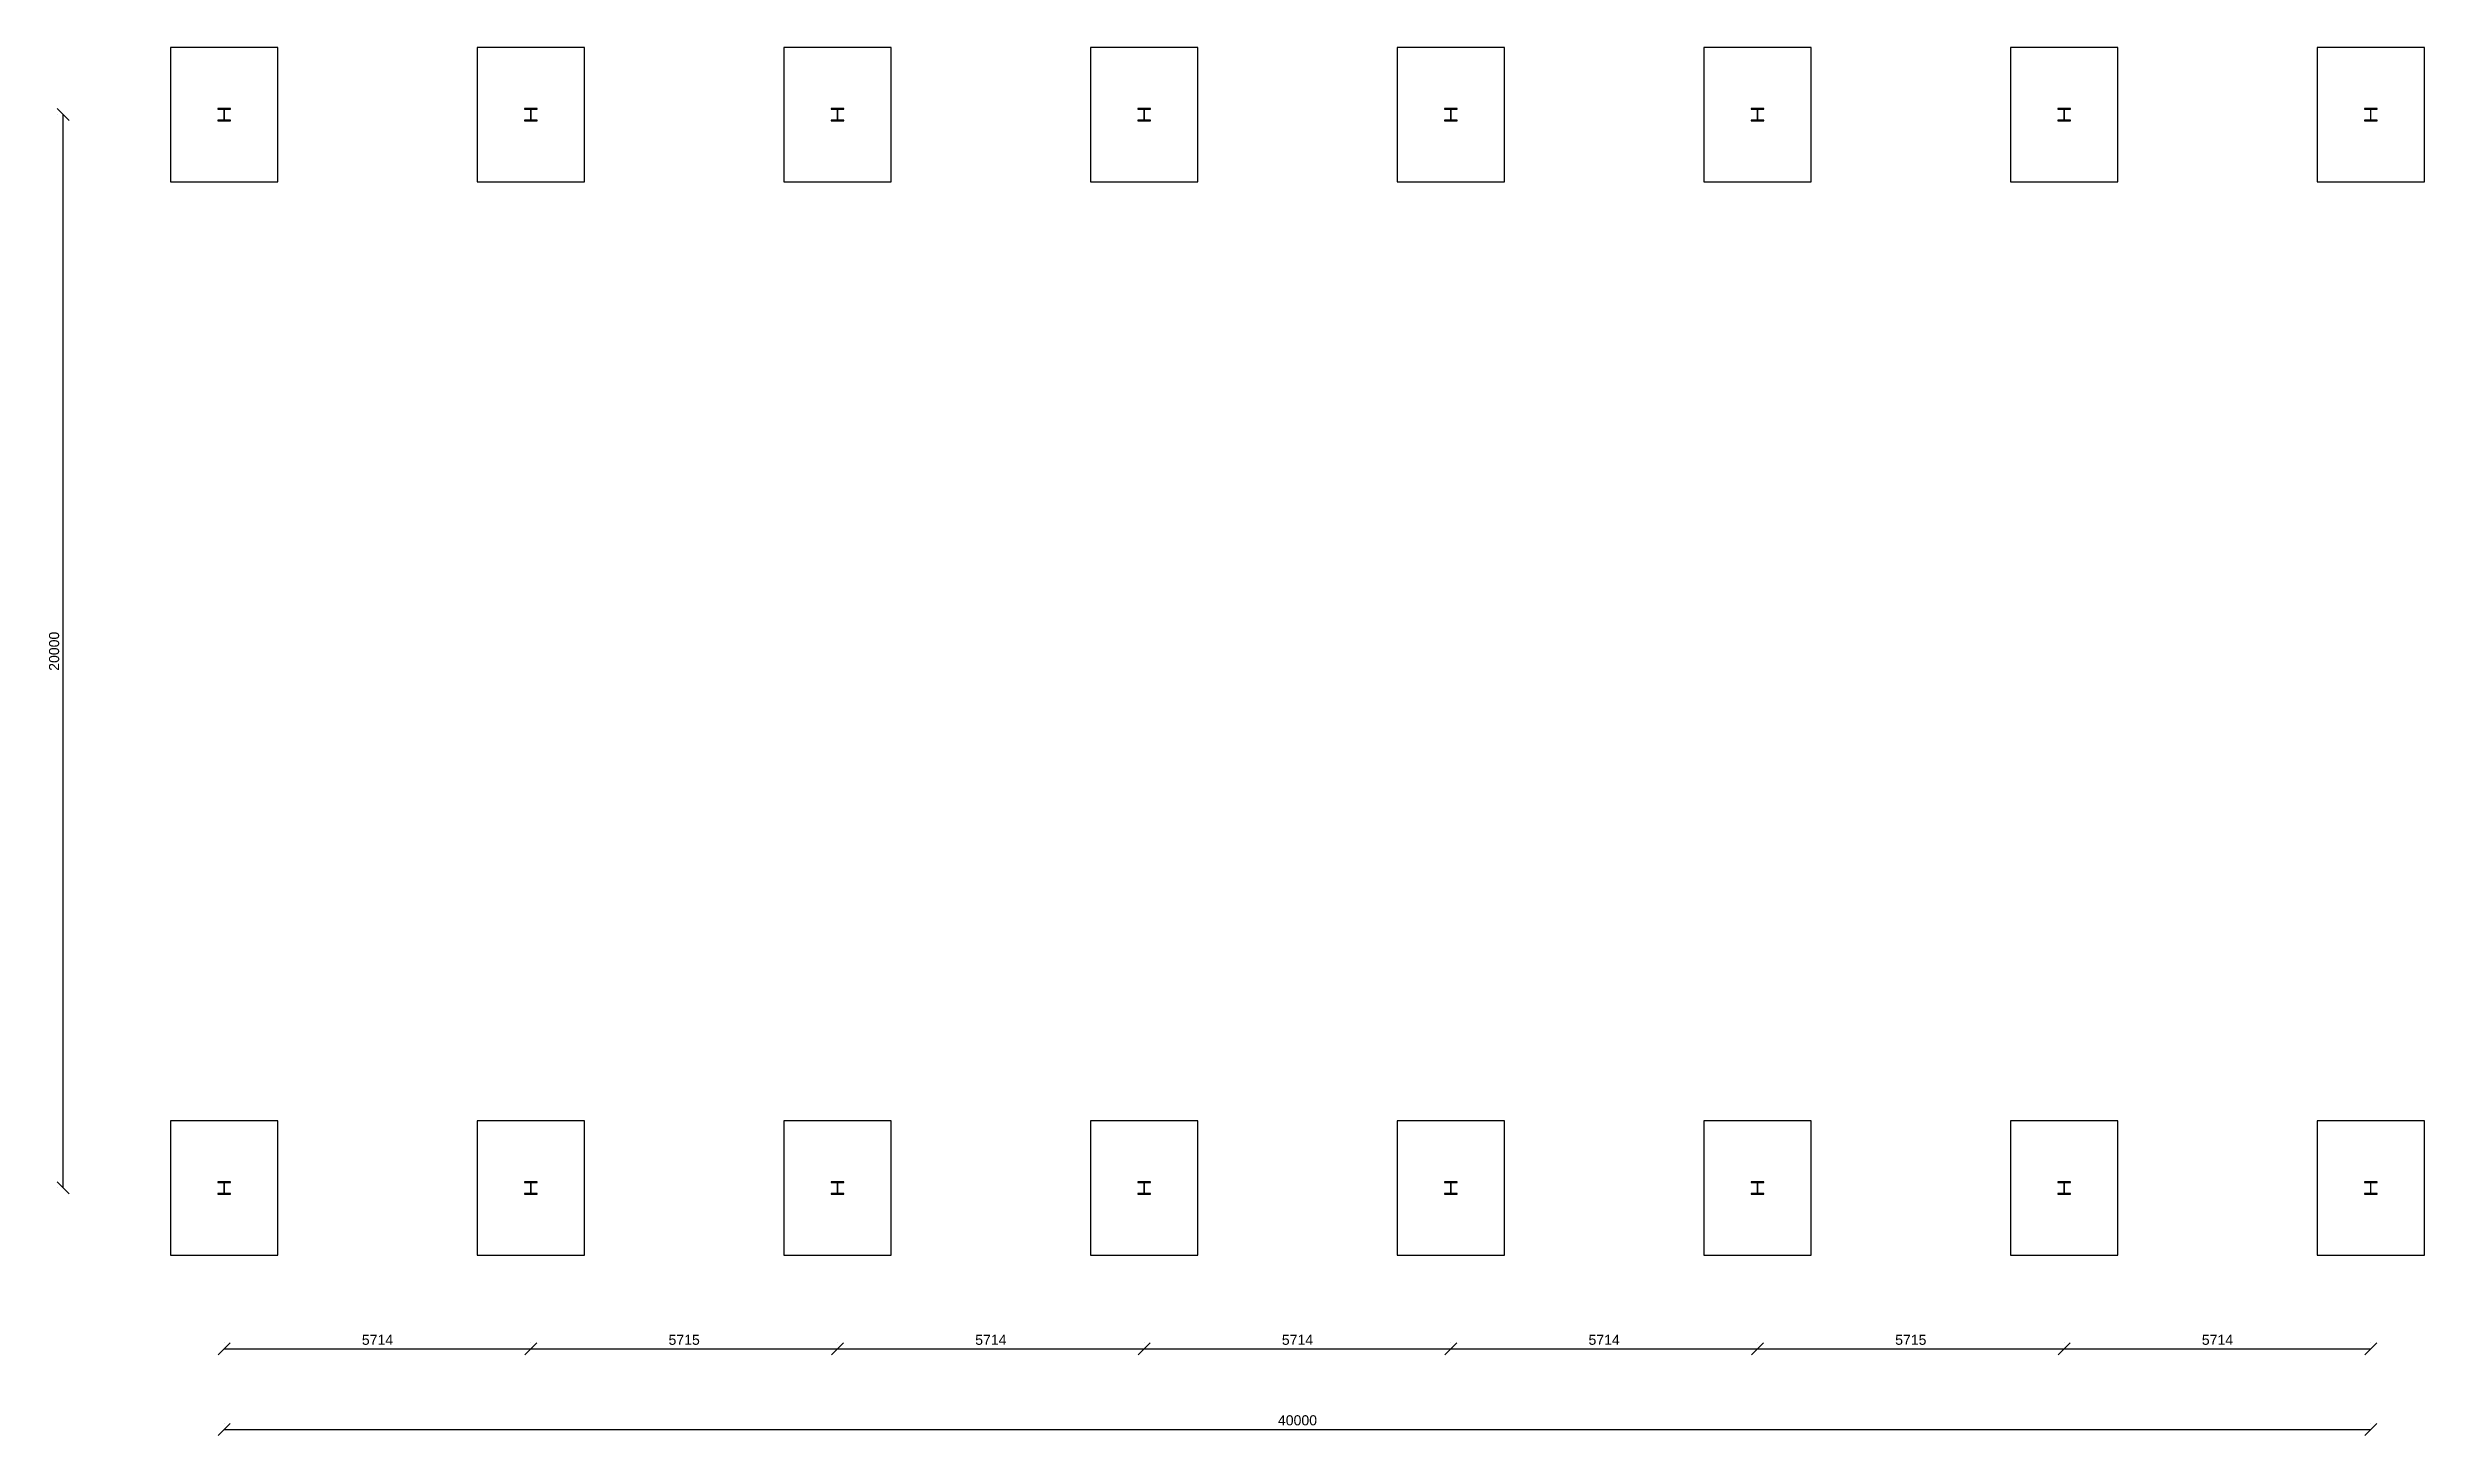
# Model space of a CAD drawing. Header units: millimetres. Extents: x 3055 to 287500, y 1145 to 27007.
# Drawn here: x 243208 to 287500, y 1145 to 27007 of the extents above; entities that cross this region are included whole.
import ezdxf

# ---------------------------------------------------------------- set-up
doc = ezdxf.new("R2010")
doc.units = ezdxf.units.MM
for name, color, linetype, lineweight in [('ANOT-COTA', 7, 'Continuous', 13), ('EST-PILAR', 1, 'Continuous', 25), ('FUN-BLOCO', 6, 'Continuous', 25)]:
    doc.layers.add(name, color=color, linetype=linetype, lineweight=lineweight)
doc.styles.add('TEXTO', font='arial.ttf')
doc.dimstyles.new('COTA-1-75', dxfattribs={"dimscale": 75, "dimtxt": 2.5, "dimasz": 2, "dimexe": 1.5, "dimexo": 1.5, "dimgap": 1, "dimtad": 1, "dimdec": 0, "dimtxsty": 'TEXTO', "dimtsz": 1.5, "dimcen": 2.5, "dimclrd": 256, "dimclre": 256, "dimclrt": 256, "dimazin": 3, "dimtfac": 1, "dimtmove": 0, "dimatfit": 3})

msp = doc.modelspace()

# ---------------------------------------------------------------- dimensions: what is measured, and where the dimension line sits
at = {"layer": 'ANOT-COTA'}
msp.add_linear_dim(base=(243500, 5757.5), p1=(243500, 5757.5), p2=(243500, 25757.5), angle=90, dimstyle='COTA-1-75', dxfattribs=at).render()
for base, p1, p2 in [((246500, 2757.5), (246500, 2757.5), (252214, 2757.5)), ((252214, 2757.5), (252214, 2757.5), (257929, 2757.5)), ((257929, 2757.5), (257929, 2757.5), (263643, 2757.5)), ((263643, 2757.5), (263643, 2757.5), (269357, 2757.5)), ((269357, 2757.5), (269357, 2757.5), (275071, 2757.5)), ((275071, 2757.5), (275071, 2757.5), (280786, 2757.5)), ((280786, 2757.5), (280786, 2757.5), (286500, 2757.5)), ((246500, 1257.5), (246500, 1257.5), (286500, 1257.5))]:
    msp.add_linear_dim(base=base, p1=p1, p2=p2, dimstyle='COTA-1-75', dxfattribs=at).render()

# ---------------------------------------------------------------- linework, layer by layer
at = {"layer": 'EST-PILAR'}
for p, q in [((246620, 25872.5), (246380, 25872.5)), ((246380, 25872.5), (246380, 25860.5)), ((246380, 25860.5), (246496.2, 25860.5)), ((246496.2, 25860.5), (246496.2, 25654.5)), ((246503.7, 25654.5), (246503.7, 25860.5)), ((246503.7, 25860.5), (246620, 25860.5)), ((246620, 25860.5), (246620, 25872.5)), ((252334.3, 25872.5), (252094.3, 25872.5)), ((252094.3, 25872.5), (252094.3, 25860.5)), ((252094.3, 25860.5), (252210.5, 25860.5)), ((252210.5, 25860.5), (252210.5, 25654.5)), ((252218, 25654.5), (252218, 25860.5)), ((252218, 25860.5), (252334.3, 25860.5)), ((252334.3, 25860.5), (252334.3, 25872.5)), ((258048.6, 25872.5), (257808.6, 25872.5)), ((257808.6, 25872.5), (257808.6, 25860.5)), ((257808.6, 25860.5), (257924.8, 25860.5)), ((257924.8, 25860.5), (257924.8, 25654.5)), ((257932.3, 25654.5), (257932.3, 25860.5)), ((257932.3, 25860.5), (258048.6, 25860.5)), ((258048.6, 25860.5), (258048.6, 25872.5)), ((263762.9, 25872.5), (263522.9, 25872.5)), ((263522.9, 25872.5), (263522.9, 25860.5)), ((263522.9, 25860.5), (263639.1, 25860.5)), ((263639.1, 25860.5), (263639.1, 25654.5)), ((263646.6, 25654.5), (263646.6, 25860.5)), ((263646.6, 25860.5), (263762.9, 25860.5)), ((263762.9, 25860.5), (263762.9, 25872.5)), ((269477.1, 25872.5), (269237.1, 25872.5)), ((269237.1, 25872.5), (269237.1, 25860.5)), ((269237.1, 25860.5), (269353.4, 25860.5)), ((269353.4, 25860.5), (269353.4, 25654.5)), ((269360.9, 25654.5), (269360.9, 25860.5)), ((269360.9, 25860.5), (269477.1, 25860.5)), ((269477.1, 25860.5), (269477.1, 25872.5)), ((275191.4, 25872.5), (274951.4, 25872.5)), ((274951.4, 25872.5), (274951.4, 25860.5)), ((274951.4, 25860.5), (275067.7, 25860.5)), ((275067.7, 25860.5), (275067.7, 25654.5)), ((275075.2, 25654.5), (275075.2, 25860.5)), ((275075.2, 25860.5), (275191.4, 25860.5)), ((275191.4, 25860.5), (275191.4, 25872.5)), ((280905.7, 25872.5), (280665.7, 25872.5)), ((280665.7, 25872.5), (280665.7, 25860.5)), ((280665.7, 25860.5), (280782, 25860.5)), ((280782, 25860.5), (280782, 25654.5)), ((280789.5, 25654.5), (280789.5, 25860.5)), ((280789.5, 25860.5), (280905.7, 25860.5)), ((280905.7, 25860.5), (280905.7, 25872.5)), ((286620, 25872.5), (286380, 25872.5)), ((286380, 25872.5), (286380, 25860.5)), ((286380, 25860.5), (286496.2, 25860.5)), ((286496.2, 25860.5), (286496.2, 25654.5)), ((286503.7, 25654.5), (286503.7, 25860.5)), ((286503.7, 25860.5), (286620, 25860.5)), ((286620, 25860.5), (286620, 25872.5)), ((246496.2, 25654.5), (246380, 25654.5)), ((246380, 25654.5), (246380, 25642.5)), ((246380, 25642.5), (246620, 25642.5)), ((246620, 25654.5), (246503.7, 25654.5)), ((246620, 25642.5), (246620, 25654.5)), ((252210.5, 25654.5), (252094.3, 25654.5)), ((252094.3, 25654.5), (252094.3, 25642.5)), ((252094.3, 25642.5), (252334.3, 25642.5)), ((252334.3, 25654.5), (252218, 25654.5)), ((252334.3, 25642.5), (252334.3, 25654.5)), ((257924.8, 25654.5), (257808.6, 25654.5)), ((257808.6, 25654.5), (257808.6, 25642.5)), ((257808.6, 25642.5), (258048.6, 25642.5)), ((258048.6, 25654.5), (257932.3, 25654.5)), ((258048.6, 25642.5), (258048.6, 25654.5)), ((263639.1, 25654.5), (263522.9, 25654.5)), ((263522.9, 25654.5), (263522.9, 25642.5)), ((263522.9, 25642.5), (263762.9, 25642.5)), ((263762.9, 25654.5), (263646.6, 25654.5)), ((263762.9, 25642.5), (263762.9, 25654.5)), ((269353.4, 25654.5), (269237.1, 25654.5)), ((269237.1, 25654.5), (269237.1, 25642.5)), ((269237.1, 25642.5), (269477.1, 25642.5)), ((269477.1, 25654.5), (269360.9, 25654.5)), ((269477.1, 25642.5), (269477.1, 25654.5)), ((275067.7, 25654.5), (274951.4, 25654.5)), ((274951.4, 25654.5), (274951.4, 25642.5)), ((274951.4, 25642.5), (275191.4, 25642.5)), ((275191.4, 25654.5), (275075.2, 25654.5)), ((275191.4, 25642.5), (275191.4, 25654.5)), ((280782, 25654.5), (280665.7, 25654.5)), ((280665.7, 25654.5), (280665.7, 25642.5)), ((280665.7, 25642.5), (280905.7, 25642.5)), ((280905.7, 25654.5), (280789.5, 25654.5)), ((280905.7, 25642.5), (280905.7, 25654.5)), ((286496.2, 25654.5), (286380, 25654.5)), ((286380, 25654.5), (286380, 25642.5)), ((286380, 25642.5), (286620, 25642.5)), ((286620, 25654.5), (286503.7, 25654.5)), ((286620, 25642.5), (286620, 25654.5)), ((246620, 5872.5), (246380, 5872.5)), ((246380, 5872.5), (246380, 5860.5)), ((246380, 5860.5), (246496.2, 5860.5)), ((246496.2, 5860.5), (246496.2, 5654.5)), ((246503.7, 5654.5), (246503.7, 5860.5)), ((246503.7, 5860.5), (246620, 5860.5)), ((246620, 5860.5), (246620, 5872.5)), ((252334.3, 5872.5), (252094.3, 5872.5)), ((252094.3, 5872.5), (252094.3, 5860.5)), ((252094.3, 5860.5), (252210.5, 5860.5)), ((252210.5, 5860.5), (252210.5, 5654.5)), ((252218, 5654.5), (252218, 5860.5)), ((252218, 5860.5), (252334.3, 5860.5)), ((252334.3, 5860.5), (252334.3, 5872.5)), ((258048.6, 5872.5), (257808.6, 5872.5)), ((257808.6, 5872.5), (257808.6, 5860.5)), ((257808.6, 5860.5), (257924.8, 5860.5)), ((257924.8, 5860.5), (257924.8, 5654.5)), ((257932.3, 5654.5), (257932.3, 5860.5)), ((257932.3, 5860.5), (258048.6, 5860.5)), ((258048.6, 5860.5), (258048.6, 5872.5)), ((263762.9, 5872.5), (263522.9, 5872.5)), ((263522.9, 5872.5), (263522.9, 5860.5)), ((263522.9, 5860.5), (263639.1, 5860.5)), ((263639.1, 5860.5), (263639.1, 5654.5)), ((263646.6, 5654.5), (263646.6, 5860.5)), ((263646.6, 5860.5), (263762.9, 5860.5)), ((263762.9, 5860.5), (263762.9, 5872.5)), ((269477.1, 5872.5), (269237.1, 5872.5)), ((269237.1, 5872.5), (269237.1, 5860.5)), ((269237.1, 5860.5), (269353.4, 5860.5)), ((269353.4, 5860.5), (269353.4, 5654.5)), ((269360.9, 5654.5), (269360.9, 5860.5)), ((269360.9, 5860.5), (269477.1, 5860.5)), ((269477.1, 5860.5), (269477.1, 5872.5)), ((275191.4, 5872.5), (274951.4, 5872.5)), ((274951.4, 5872.5), (274951.4, 5860.5)), ((274951.4, 5860.5), (275067.7, 5860.5)), ((275067.7, 5860.5), (275067.7, 5654.5)), ((275075.2, 5654.5), (275075.2, 5860.5)), ((275075.2, 5860.5), (275191.4, 5860.5)), ((275191.4, 5860.5), (275191.4, 5872.5)), ((280905.7, 5872.5), (280665.7, 5872.5)), ((280665.7, 5872.5), (280665.7, 5860.5)), ((280665.7, 5860.5), (280782, 5860.5)), ((280782, 5860.5), (280782, 5654.5)), ((280789.5, 5654.5), (280789.5, 5860.5)), ((280789.5, 5860.5), (280905.7, 5860.5)), ((280905.7, 5860.5), (280905.7, 5872.5)), ((286620, 5872.5), (286380, 5872.5)), ((286380, 5872.5), (286380, 5860.5)), ((286380, 5860.5), (286496.2, 5860.5)), ((286496.2, 5860.5), (286496.2, 5654.5)), ((286503.7, 5654.5), (286503.7, 5860.5)), ((286503.7, 5860.5), (286620, 5860.5)), ((286620, 5860.5), (286620, 5872.5)), ((246496.2, 5654.5), (246380, 5654.5)), ((246380, 5654.5), (246380, 5642.5)), ((246380, 5642.5), (246620, 5642.5)), ((246620, 5654.5), (246503.7, 5654.5)), ((246620, 5642.5), (246620, 5654.5)), ((252210.5, 5654.5), (252094.3, 5654.5)), ((252094.3, 5654.5), (252094.3, 5642.5)), ((252094.3, 5642.5), (252334.3, 5642.5)), ((252334.3, 5654.5), (252218, 5654.5)), ((252334.3, 5642.5), (252334.3, 5654.5)), ((257924.8, 5654.5), (257808.6, 5654.5)), ((257808.6, 5654.5), (257808.6, 5642.5)), ((257808.6, 5642.5), (258048.6, 5642.5)), ((258048.6, 5654.5), (257932.3, 5654.5)), ((258048.6, 5642.5), (258048.6, 5654.5)), ((263639.1, 5654.5), (263522.9, 5654.5)), ((263522.9, 5654.5), (263522.9, 5642.5)), ((263522.9, 5642.5), (263762.9, 5642.5)), ((263762.9, 5654.5), (263646.6, 5654.5)), ((263762.9, 5642.5), (263762.9, 5654.5)), ((269353.4, 5654.5), (269237.1, 5654.5)), ((269237.1, 5654.5), (269237.1, 5642.5)), ((269237.1, 5642.5), (269477.1, 5642.5)), ((269477.1, 5654.5), (269360.9, 5654.5)), ((269477.1, 5642.5), (269477.1, 5654.5)), ((275067.7, 5654.5), (274951.4, 5654.5)), ((274951.4, 5654.5), (274951.4, 5642.5)), ((274951.4, 5642.5), (275191.4, 5642.5)), ((275191.4, 5654.5), (275075.2, 5654.5)), ((275191.4, 5642.5), (275191.4, 5654.5)), ((280782, 5654.5), (280665.7, 5654.5)), ((280665.7, 5654.5), (280665.7, 5642.5)), ((280665.7, 5642.5), (280905.7, 5642.5)), ((280905.7, 5654.5), (280789.5, 5654.5)), ((280905.7, 5642.5), (280905.7, 5654.5)), ((286496.2, 5654.5), (286380, 5654.5)), ((286380, 5654.5), (286380, 5642.5)), ((286380, 5642.5), (286620, 5642.5)), ((286620, 5654.5), (286503.7, 5654.5)), ((286620, 5642.5), (286620, 5654.5))]:
    msp.add_line(p, q, dxfattribs=at)
at = {"layer": 'FUN-BLOCO'}
for p, q in [((245500, 27007.5), (245500, 24507.5)), ((247500, 27007.5), (245500, 27007.5)), ((247500, 24507.5), (247500, 27007.5)), ((251214.3, 27007.5), (251214.3, 24507.5)), ((253214.3, 27007.5), (251214.3, 27007.5)), ((253214.3, 24507.5), (253214.3, 27007.5)), ((256928.6, 27007.5), (256928.6, 24507.5)), ((258928.6, 27007.5), (256928.6, 27007.5)), ((258928.6, 24507.5), (258928.6, 27007.5)), ((262642.9, 27007.5), (262642.9, 24507.5)), ((264642.9, 27007.5), (262642.9, 27007.5)), ((264642.9, 24507.5), (264642.9, 27007.5)), ((268357.1, 27007.5), (268357.1, 24507.5)), ((270357.1, 27007.5), (268357.1, 27007.5)), ((270357.1, 24507.5), (270357.1, 27007.5)), ((274071.4, 27007.5), (274071.4, 24507.5)), ((276071.4, 27007.5), (274071.4, 27007.5)), ((276071.4, 24507.5), (276071.4, 27007.5)), ((279785.7, 27007.5), (279785.7, 24507.5)), ((281785.7, 27007.5), (279785.7, 27007.5)), ((281785.7, 24507.5), (281785.7, 27007.5)), ((285500, 27007.5), (285500, 24507.5)), ((287500, 27007.5), (285500, 27007.5)), ((287500, 24507.5), (287500, 27007.5)), ((245500, 24507.5), (247500, 24507.5)), ((251214.3, 24507.5), (253214.3, 24507.5)), ((256928.6, 24507.5), (258928.6, 24507.5)), ((262642.9, 24507.5), (264642.9, 24507.5)), ((268357.1, 24507.5), (270357.1, 24507.5)), ((274071.4, 24507.5), (276071.4, 24507.5)), ((279785.7, 24507.5), (281785.7, 24507.5)), ((285500, 24507.5), (287500, 24507.5)), ((245500, 7007.5), (245500, 4507.5)), ((247500, 7007.5), (245500, 7007.5)), ((247500, 4507.5), (247500, 7007.5)), ((251214.3, 7007.5), (251214.3, 4507.5)), ((253214.3, 7007.5), (251214.3, 7007.5)), ((253214.3, 4507.5), (253214.3, 7007.5)), ((256928.6, 7007.5), (256928.6, 4507.5)), ((258928.6, 7007.5), (256928.6, 7007.5)), ((258928.6, 4507.5), (258928.6, 7007.5)), ((262642.9, 7007.5), (262642.9, 4507.5)), ((264642.9, 7007.5), (262642.9, 7007.5)), ((264642.9, 4507.5), (264642.9, 7007.5)), ((268357.1, 7007.5), (268357.1, 4507.5)), ((270357.1, 7007.5), (268357.1, 7007.5)), ((270357.1, 4507.5), (270357.1, 7007.5)), ((274071.4, 7007.5), (274071.4, 4507.5)), ((276071.4, 7007.5), (274071.4, 7007.5)), ((276071.4, 4507.5), (276071.4, 7007.5)), ((279785.7, 7007.5), (279785.7, 4507.5)), ((281785.7, 7007.5), (279785.7, 7007.5)), ((281785.7, 4507.5), (281785.7, 7007.5)), ((285500, 7007.5), (285500, 4507.5)), ((287500, 7007.5), (285500, 7007.5)), ((287500, 4507.5), (287500, 7007.5)), ((245500, 4507.5), (247500, 4507.5)), ((251214.3, 4507.5), (253214.3, 4507.5)), ((256928.6, 4507.5), (258928.6, 4507.5)), ((262642.9, 4507.5), (264642.9, 4507.5)), ((268357.1, 4507.5), (270357.1, 4507.5)), ((274071.4, 4507.5), (276071.4, 4507.5)), ((279785.7, 4507.5), (281785.7, 4507.5)), ((285500, 4507.5), (287500, 4507.5))]:
    msp.add_line(p, q, dxfattribs=at)

msp.set_redraw_order([(e.dxf.handle, doc.entitydb.next_handle()) for e in msp.query("TEXT MTEXT ATTDEF DIMENSION ARC_DIMENSION")])  # texts and dimensions are drawn at this point

doc.saveas('drawing.dxf')
